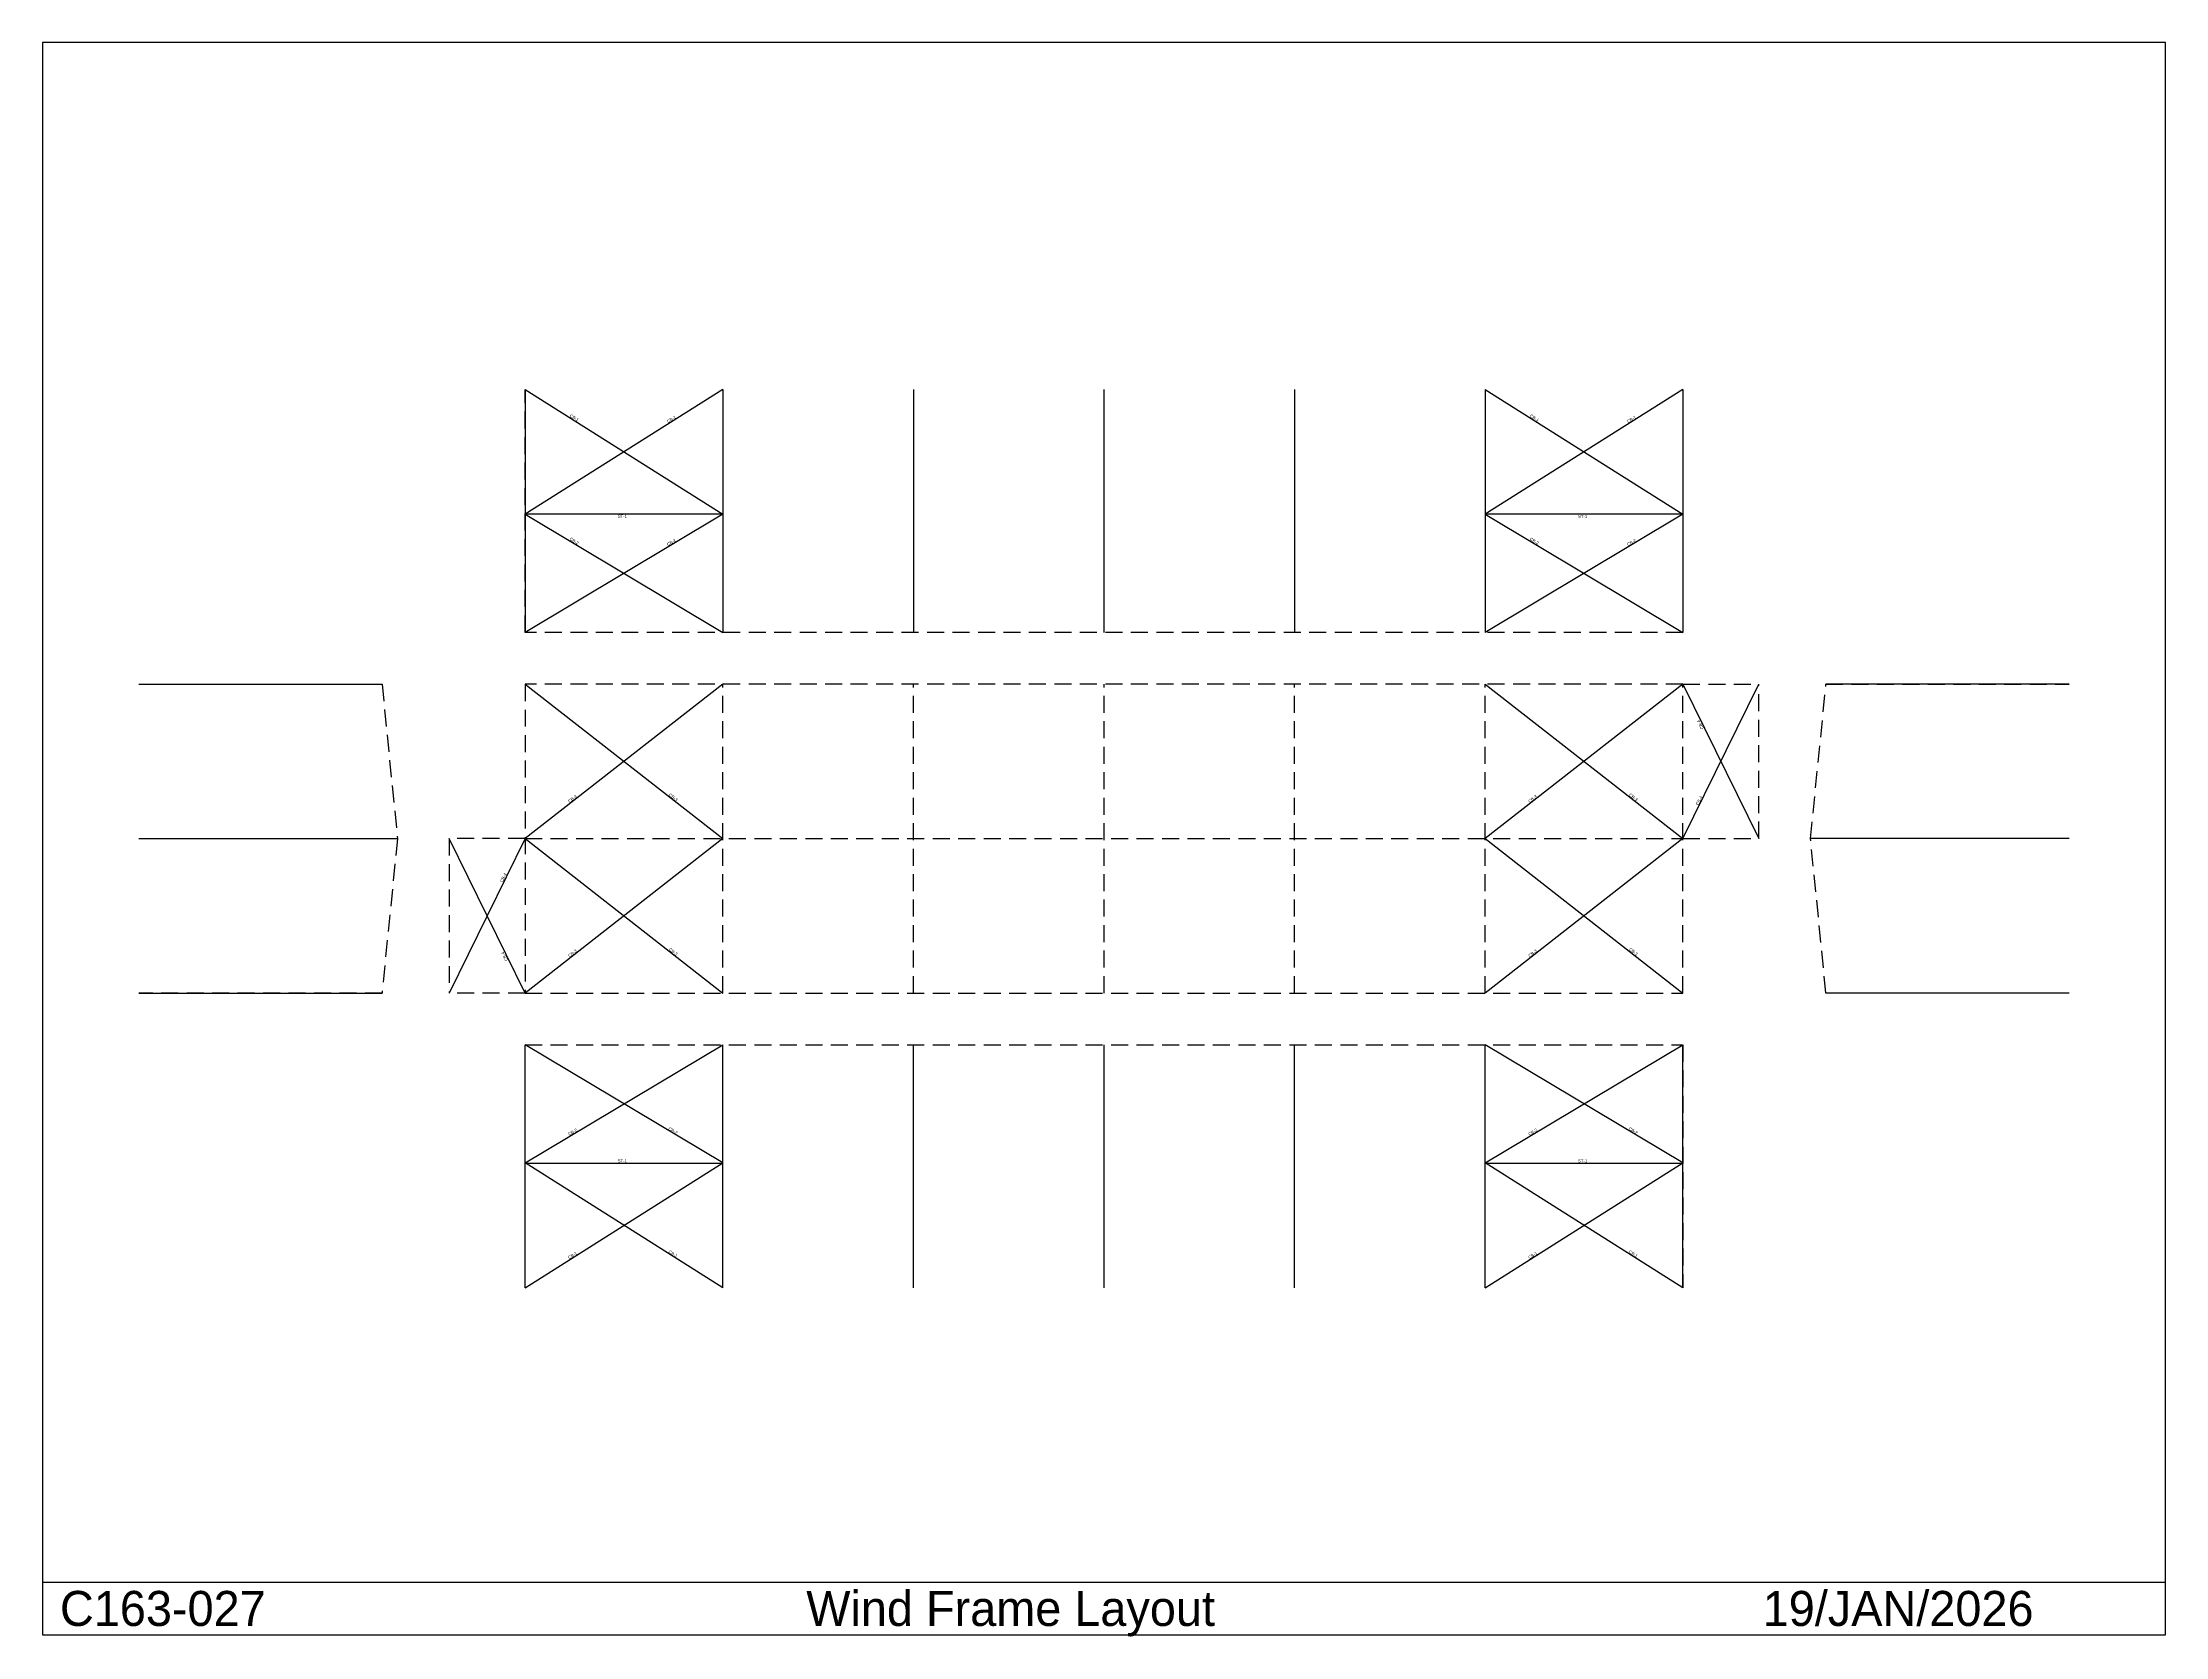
# Model space of a CAD drawing. Extents: x -19064 to 64794, y -25416 to 37548.
import ezdxf

# ---------------------------------------------------------------- set-up
doc = ezdxf.new("R2010")
doc.units = 0
doc.linetypes.add('CONTIN', pattern=[0])
doc.linetypes.add('DASHED', pattern=[1006.28, 670.85, -335.43])
doc.layers.get('0').update_dxf_attribs({"linetype": 'CONTIN'})
for name, color, linetype in [('16', 7, 'CONTIN'), ('2', 7, 'CONTIN'), ('23', 7, 'DASHED'), ('3', 7, 'CONTIN'), ('4', 5, 'CONTIN'), ('8', 5, 'DASHED')]:
    doc.layers.add(name, color=color, linetype=linetype)

msp = doc.modelspace()

# ---------------------------------------------------------------- linework, layer by layer
for p, q in [((64793.699, 37548.035), (-19063.701, 37548.035)), ((-19063.701, 37548.035), (-19063.701, -25345.018)), ((64793.699, -25345.018), (64793.699, 37548.035)), ((-19063.701, -23269.549), (64793.699, -23269.549)), ((-19063.701, -25345.018), (64793.699, -25345.018))]:
    msp.add_line(p, q)
at = {"layer": '2'}
for p, q in [((7791.974, 18920.854), (12.374, 18921.365)), ((45716.973, 18918.35), (37937.375, 18918.863)), ((12.7, -6718.35), (7792.3, -6718.35)), ((37937.699, -6718.35), (45717.297, -6718.35))]:
    msp.add_line(p, q, dxfattribs=at)
at = {"layer": '23'}
for p, q in [((7805, 0), (7805, 12200)), ((15335, 0), (15335, 12200)), ((22865, 0), (22865, 12200)), ((30395, 0), (30395, 12200)), ((37925, 0), (37925, 12200))]:
    msp.add_line(p, q, dxfattribs=at)
at = {"layer": '3'}
for p, q in [((7805, 23844.5), (-0.326, 18915.016)), ((0, 23845.018), (7804.674, 18914.502)), ((45730, 23842), (37924.672, 18912.516)), ((37925, 23842.516), (45729.672, 18912)), ((7804.674, 18914.502), (-0.633, 14245.016)), ((-0.326, 18915.016), (7804.367, 14244.501)), ((45729.672, 18912), (37924.363, 14242.515)), ((37924.672, 18912.516), (45729.367, 14242)), ((0, 12200), (7805, 6100)), ((7805, 12200), (0, 6100)), ((37925, 12200), (45730, 6100)), ((45730, 12200), (37925, 6100)), ((45730, 6100), (48730, 12200)), ((45730, 12200), (48730, 6100)), ((0, 6100), (-3000, 0)), ((-0.001, 0), (-3000, 6100)), ((0, 6100), (7805, 0)), ((7805, 6100), (0, 0)), ((37925, 6100), (45730, 0)), ((45730, 6100), (37925, 0)), ((0, -6712), (7805, -2042)), ((7805, -6712), (0, -2042)), ((37925, -6712), (45730, -2042)), ((45730, -6712), (37925, -2042)), ((0, -11642), (7805, -6712)), ((7805, -11642), (0, -6712)), ((37925, -11642), (45730, -6712)), ((45730, -11642), (37925, -6712))]:
    msp.add_line(p, q, dxfattribs=at)
at = {"layer": '4'}
for p, q in [((0, 23845.018), (-0.633, 14245.016)), ((7805, 23844.5), (7804.367, 14244.501)), ((15334.999, 23844.004), (15334.366, 14244.005)), ((22864.998, 23843.508), (22864.365, 14243.509)), ((30395, 23843.012), (30394.367, 14243.013)), ((37925, 23842.516), (37924.363, 14242.515)), ((45730, 23842), (45729.367, 14242)), ((-15251.999, 12200), (-5651.999, 12199.999)), ((60982, 12200), (51382, 12199.999)), ((-15251.999, 6100), (-5041.999, 6100)), ((60982, 6100), (50772, 6100)), ((-15251.999, 0), (-5652, -0.001)), ((60982, 0), (51382, 0)), ((0, -11642), (0, -2042)), ((7805, -11642), (7805, -2042)), ((15335, -11642), (15335, -2042)), ((22865, -11642), (22865, -2042)), ((30395, -11642), (30395, -2042)), ((37925, -11642), (37925, -2042)), ((45730, -11642), (45730, -2042))]:
    msp.add_line(p, q, dxfattribs=at)
at = {"layer": '8'}
for p, q in [((-0.633, 14245.016), (0, 23845.018)), ((45730, 23842), (45729.367, 14242)), ((45729.367, 14242), (-0.633, 14245.016)), ((-15251.999, 12200), (-5651.999, 12199.999)), ((-5651.999, 12199.999), (-5041.999, 6100)), ((0, 12200), (0, 0)), ((45730, 12200), (0, 12200)), ((45730, 0), (45730, 12200)), ((45730, 12200), (48730, 12200)), ((48730, 6100), (48730, 12200)), ((50772, 6100), (51382, 12199.999)), ((51382, 12199.999), (60982, 12200)), ((-5041.999, 6100), (-5652, -0.001)), ((-3000, 6100), (-3000, 0)), ((0, 6100), (-3000, 6100)), ((0, 6100), (45730, 6100)), ((45730, 6100), (48730, 6100)), ((51382, 0), (50772, 6100)), ((-5652, -0.001), (-15251.999, 0)), ((-0.001, 0), (-3000, 0)), ((0, 0), (45730, 0)), ((60982, 0), (51382, 0)), ((0, -11642), (0, -2042)), ((0, -2042), (45730, -2042)), ((45730, -2042), (45730, -11642))]:
    msp.add_line(p, q, dxfattribs=at)

# ---------------------------------------------------------------- texts
for s, p in [('C163-027', (-18371.879, -24999.105)), ('Wind Frame Layout', (11103.998, -24999.105)), ('19/JAN/2026', (48881.758, -24999.105))]:
    msp.add_text(s, height=1383.647).set_placement(p)
at = {"layer": '16'}
for s, rotation, p in [('CB-1', 327.718, (1745.022, 22773.1)), ('CB-1', 32.275, (5647.503, 22512.406)), ('CB-1', 327.718, (39670.02, 22770.6)), ('CB-1', 32.275, (43572.504, 22509.902)), ('ST-1', 359.996, (3658.325, 18768.725)), ('ST-1', 359.996, (41583.324, 18766.223)), ('CB-2', 329.103, (1741.615, 17903.08)), ('CB-2', 30.89, (5644.093, 17652.426)), ('CB-2', 329.103, (39666.609, 17900.578)), ('CB-2', 30.89, (43569.094, 17649.924)), ('CB-4', 116.188, (46557.129, 10456.19)), ('CB-3', 38.009, (1759.126, 7505.326)), ('CB-3', -38.009, (5661.626, 7805.635)), ('CB-3', 38.009, (39684.125, 7505.326)), ('CB-3', -38.009, (43586.621, 7805.635)), ('CB-4', 63.812, (46341.906, 7406.19)), ('CB-4', 63.812, (-888.092, 4356.19)), ('CB-3', 38.009, (1759.126, 1405.326)), ('CB-3', -38.009, (5661.626, 1705.634)), ('CB-3', 38.009, (39684.125, 1405.326)), ('CB-3', -38.009, (43586.621, 1705.634)), ('CB-4', 116.188, (-672.869, 1306.19)), ('CB-2', 30.894, (1742.005, -5639.218)), ('CB-2', 329.106, (5644.506, -5388.822)), ('CB-2', 30.894, (39667.004, -5639.218)), ('CB-2', 329.106, (43569.5, -5388.822)), ('CB-1', 32.278, (1745.092, -10509.239)), ('CB-1', 327.722, (5647.593, -10248.802)), ('CB-1', 32.278, (39670.094, -10509.239)), ('CB-1', 327.722, (43572.59, -10248.802))]:
    msp.add_text(s, height=121.92, rotation=rotation, dxfattribs=at).set_placement(p)
for p in [(3658.66, -6687.87), (41583.66, -6687.87)]:
    msp.add_text('ST-1', height=121.92, dxfattribs=at).set_placement(p)

doc.saveas('drawing.dxf')
